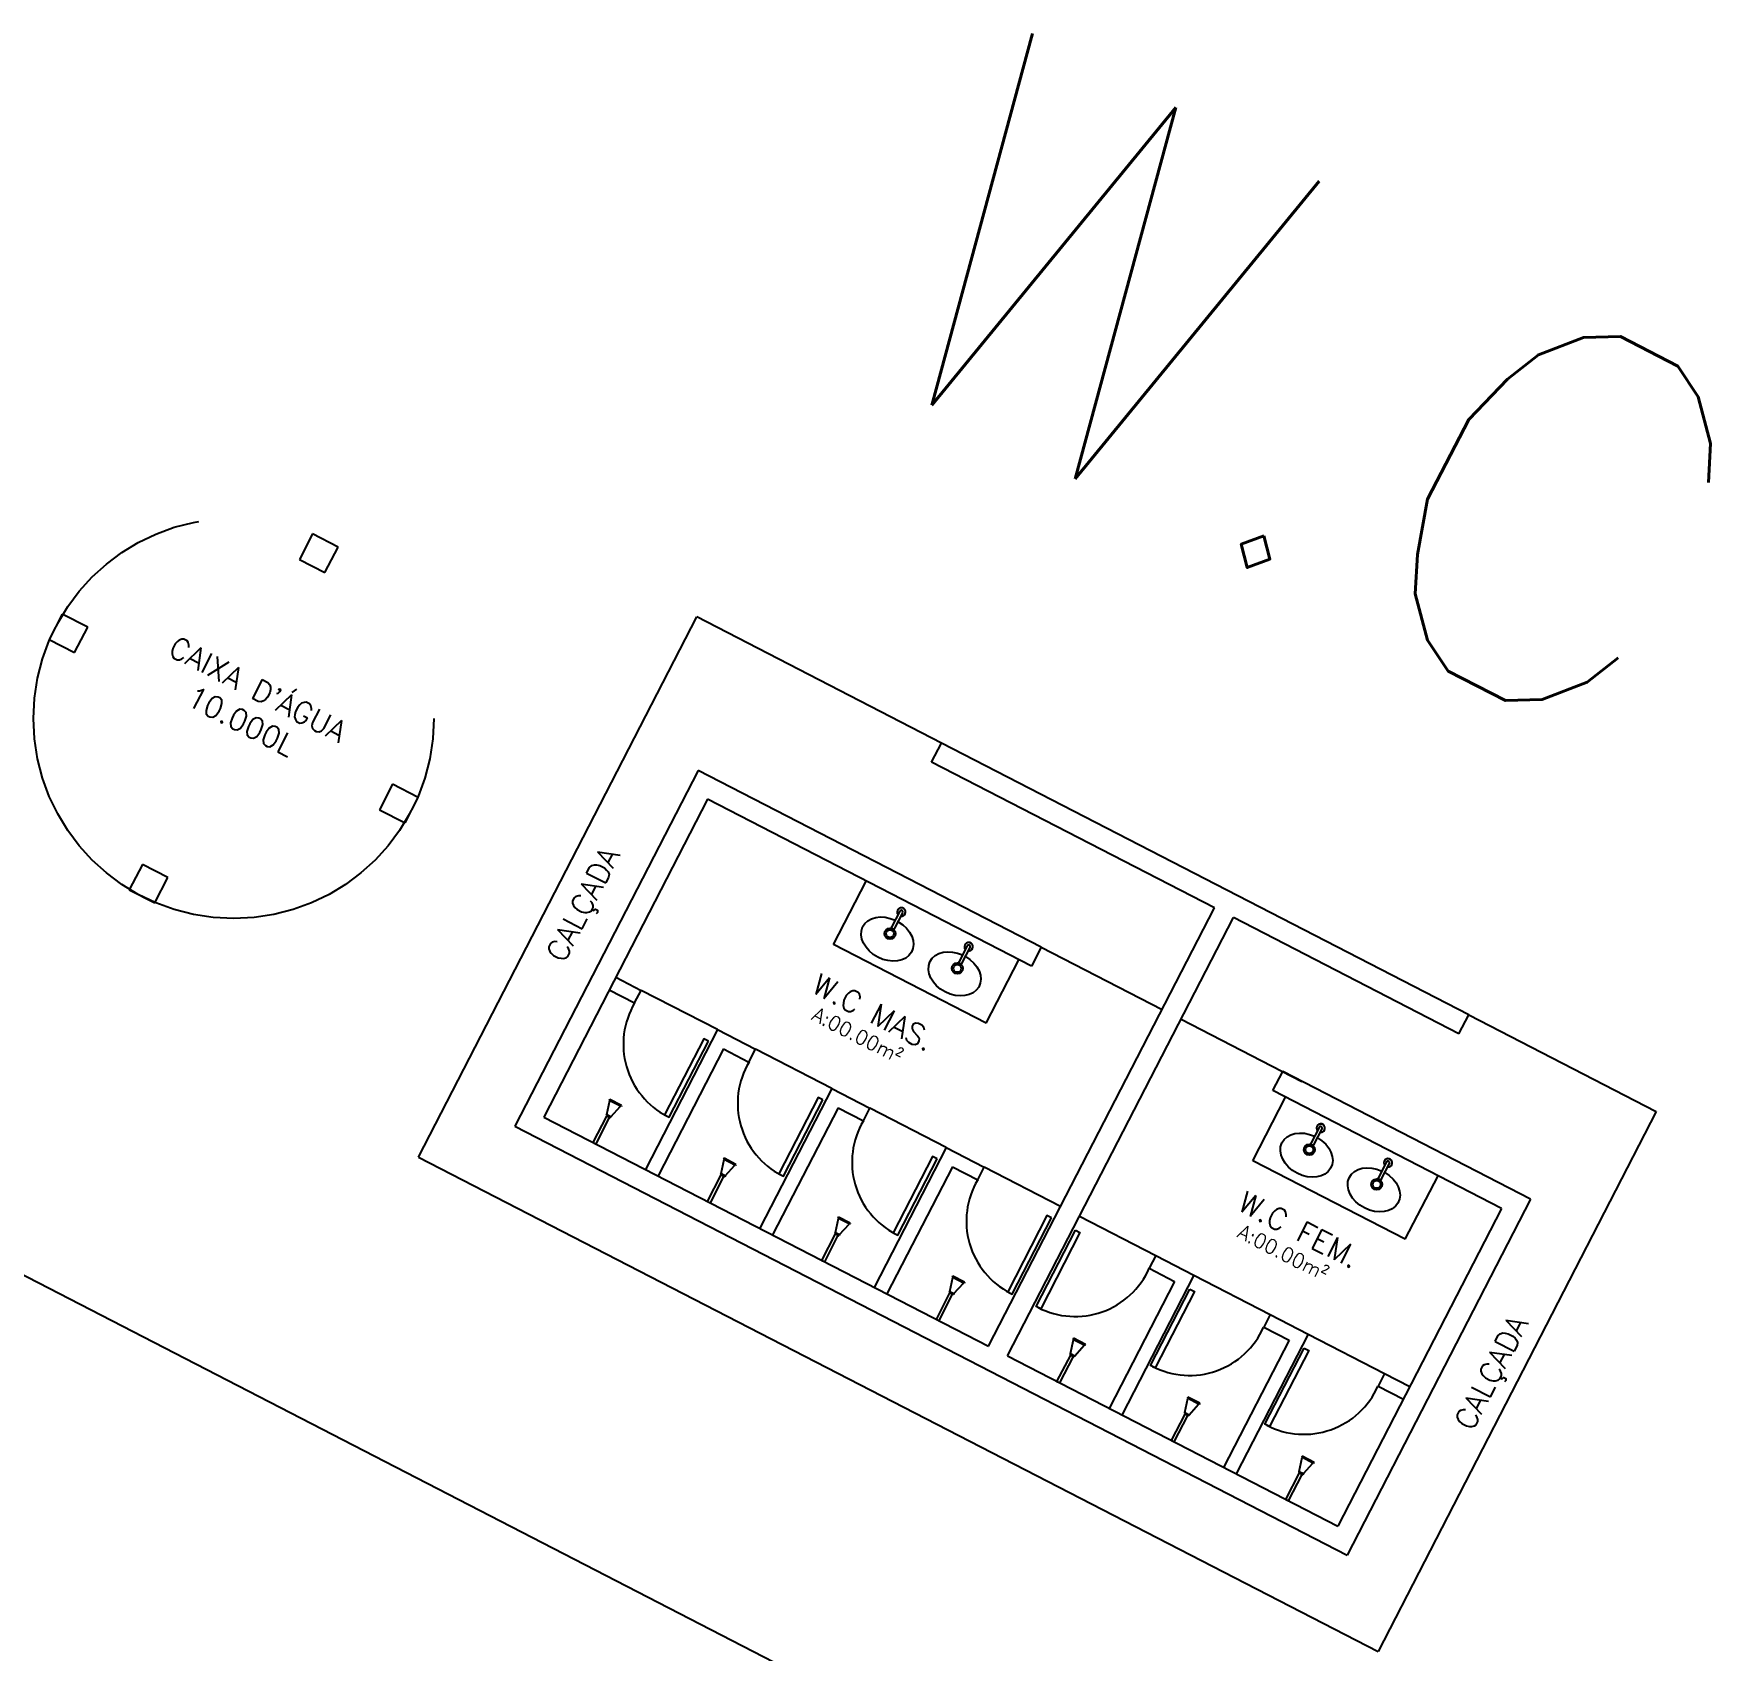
# Model space of a CAD drawing. Header units: millimetres. Extents: x 272118 to 273910, y 9581933 to 9583029.
# Drawn here: x 273226.34 to 273238.07, y 9582488.92 to 9582500.24 of the extents above; entities that cross this region are included whole.
import ezdxf

# ---------------------------------------------------------------- set-up
doc = ezdxf.new("R2010")
doc.units = ezdxf.units.MM
doc.header["$PDMODE"] = 35
doc.linetypes.add('HIDDEN', pattern=[9.525, 6.35, -3.175])
for name, color, linetype in [('ARQ-ALVENARIA', 4, 'Continuous'), ('ARQ-COTAS', 30, 'Continuous'), ('ARQ-PENA-02', 2, 'Continuous'), ('ARQ-PENA-FINA-CINZA', 8, 'Continuous'), ('ARQ-PROJ-01', 1, 'HIDDEN'), ('ARQ-PÇ-HIDROSSAN', 7, 'Continuous'), ('ARQ-TEXTO3', 3, 'Continuous'), ('TERRENO', 6, 'Continuous')]:
    doc.layers.add(name, color=color, linetype=linetype)
doc.styles.add('ROMANS', font='romans.shx')
doc.styles.add('Romans_Anot', font='romans.shx')
doc.dimstyles.new('Escala 1-1000', dxfattribs={"dimscale": 15, "dimtxt": 0.2, "dimasz": 0.15, "dimexe": 0.1, "dimexo": 0.2, "dimgap": 0.15, "dimtad": 1, "dimzin": 4, "dimdsep": 46, "dimtxsty": 'Romans_Anot', "dimblk": 'OBLIQUE', "dimcen": 0.25, "dimse1": 1, "dimse2": 1, "dimsd1": 1, "dimsd2": 1, "dimclrd": 256, "dimclre": 256, "dimclrt": 2, "dimaunit": 1, "dimadec": 3, "dimazin": 0, "dimtfac": 1, "dimtix": 1, "dimtmove": 2, "dimatfit": 3, "dimfxl": 0, "dimlwd": -1, "dimlwe": -1, "dimarcsym": 0})

msp = doc.modelspace()

# ---------------------------------------------------------------- texts
at = {"layer": 'ARQ-PENA-02', "color": 8, "style": 'ROMANS'}
for s, insert, char_height, width, attachment_point, rotation in [('\\pi-0.04474;A:00.00m²', (273231.859, 9582493.416), 0.1, 0.65338, 1, 332.7421), ('W.C FEM.', (273235.191, 9582491.874), 0.15, 1.12177, 5, 332.7421), ('\\pi-0.04474;A:00.00m²', (273234.837, 9582491.895), 0.1, 0.65338, 1, 332.7421), ('CALÇADA', (273236.553, 9582490.866), 0.15, 1.12177, 5, 62.7421)]:
    msp.add_mtext(s, dxfattribs=dict(at, insert=insert, char_height=char_height, width=width, attachment_point=attachment_point, rotation=rotation))
at = {"layer": 'ARQ-TEXTO3', "insert": (273235.281, 9582497.753), "char_height": 2.6325, "width": 6.5449, "attachment_point": 5, "rotation": 332.7421, "style": 'ROMANS'}
msp.add_mtext('W.C', dxfattribs=at)
at = {"layer": 'ARQ-TEXTO3', "color": 8, "char_height": 0.15, "attachment_point": 5, "style": 'ROMANS'}
for s, insert, width, rotation in [("CAIXA D'ÁGUA\\P10.000L", (273227.848, 9582495.543), 1.94476, 332.7421), ('CALÇADA', (273230.198, 9582494.141), 1.12177, 62.7421), ('W.C MAS.', (273232.212, 9582493.395), 1.12177, 332.7421)]:
    msp.add_mtext(s, dxfattribs=dict(at, insert=insert, width=width, rotation=rotation))

# ---------------------------------------------------------------- blocks, each defined once
blk = doc.blocks.new('*D36')
at = {"layer": 'Defpoints', "color": 0, "transparency": 16777216}
for p in [(273173, 9582519), (273261.895, 9582473.2), (273261.895, 9582473.2)]:
    blk.add_point(p, dxfattribs=at)
at = {"layer": 'ARQ-COTAS', "color": 2, "transparency": 16777216, "insert": (273217.937, 9582500.662), "char_height": 3, "attachment_point": 5, "rotation": 332.7421, "style": 'Romans_Anot'}
blk.add_mtext('100.00', dxfattribs=at)
blk = doc.blocks.new('_Oblique')
at = {"color": 0, "linetype": 'ByBlock', "lineweight": -2}
blk.add_line((-0.5, -0.5), (0.5, 0.5), dxfattribs=at)

# ---------------------------------------------------------------- dimensions: what is measured, and where the dimension line sits
at = {"layer": 'ARQ-COTAS'}
dim = msp.add_linear_dim(base=(273261.895, 9582473.2), p1=(273173, 9582519), p2=(273261.895, 9582473.2), angle=332.7421, dimstyle='Escala 1-1000', dxfattribs=at)
dim.commit()
dim.dimension.update_dxf_attribs({"geometry": '*D36', "text_midpoint": (273217.937, 9582500.662), "dimtype": 161})

# ---------------------------------------------------------------- linework, layer by layer
at = {"color": 8}
for p, q in [((273232.398, 9582494.102), (273232.342, 9582493.994)), ((273232.362, 9582493.983), (273232.418, 9582494.091)), ((273232.342, 9582493.994), (273232.341, 9582493.992)), ((273232.341, 9582493.992), (273232.341, 9582493.991)), ((273232.361, 9582493.98), (273232.361, 9582493.981)), ((273232.362, 9582493.982), (273232.362, 9582493.983)), ((273232.869, 9582493.859), (273232.813, 9582493.751)), ((273232.833, 9582493.741), (273232.889, 9582493.849)), ((273232.812, 9582493.749), (273232.812, 9582493.748)), ((273232.813, 9582493.751), (273232.813, 9582493.75)), ((273232.832, 9582493.738), (273232.832, 9582493.739)), ((273232.833, 9582493.739), (273232.833, 9582493.741))]:
    msp.add_line(p, q, dxfattribs=at)
for points in [[(273232.341, 9582493.991, 0), (273232.34, 9582493.989, 0), (273232.339, 9582493.987, 0), (273232.339, 9582493.985, 0), (273232.34, 9582493.983, 0), (273232.34, 9582493.981, 0), (273232.341, 9582493.979, 0), (273232.342, 9582493.978, 0), (273232.344, 9582493.976, 0), (273232.346, 9582493.975, 0), (273232.347, 9582493.975, 0), (273232.349, 9582493.974, 0), (273232.351, 9582493.974, 0), (273232.353, 9582493.974, 0), (273232.355, 9582493.975, 0), (273232.357, 9582493.976, 0), (273232.358, 9582493.977, 0), (273232.36, 9582493.979, 0), (273232.361, 9582493.98, 0)], [(273232.341, 9582493.992, 0), (273232.341, 9582493.991, 0), (273232.34, 9582493.989, 0), (273232.34, 9582493.987, 0), (273232.341, 9582493.985, 0), (273232.341, 9582493.983, 0), (273232.342, 9582493.981, 0), (273232.343, 9582493.98, 0), (273232.345, 9582493.978, 0), (273232.346, 9582493.977, 0), (273232.348, 9582493.976, 0), (273232.35, 9582493.976, 0), (273232.352, 9582493.976, 0), (273232.354, 9582493.976, 0), (273232.356, 9582493.977, 0), (273232.358, 9582493.978, 0), (273232.359, 9582493.979, 0), (273232.361, 9582493.98, 0), (273232.362, 9582493.982, 0)], [(273232.346, 9582493.977, 0), (273232.345, 9582493.978, 0), (273232.343, 9582493.979, 0), (273232.342, 9582493.981, 0), (273232.341, 9582493.983, 0), (273232.34, 9582493.985, 0), (273232.34, 9582493.987, 0), (273232.34, 9582493.989, 0), (273232.341, 9582493.99, 0)], [(273232.347, 9582493.978, 0), (273232.345, 9582493.98, 0), (273232.344, 9582493.981, 0), (273232.343, 9582493.982, 0), (273232.342, 9582493.984, 0), (273232.341, 9582493.986, 0), (273232.341, 9582493.988, 0), (273232.341, 9582493.99, 0), (273232.341, 9582493.992, 0), (273232.342, 9582493.994, 0)], [(273232.36, 9582493.98, 0), (273232.359, 9582493.978, 0), (273232.357, 9582493.977, 0), (273232.355, 9582493.976, 0), (273232.354, 9582493.976, 0), (273232.352, 9582493.976, 0), (273232.35, 9582493.976, 0), (273232.348, 9582493.976, 0), (273232.346, 9582493.977, 0)], [(273232.362, 9582493.983, 0), (273232.361, 9582493.982, 0), (273232.36, 9582493.98, 0), (273232.358, 9582493.979, 0), (273232.357, 9582493.978, 0), (273232.355, 9582493.977, 0), (273232.353, 9582493.977, 0), (273232.351, 9582493.977, 0), (273232.349, 9582493.978, 0), (273232.347, 9582493.978, 0)], [(273232.362, 9582493.983, 0), (273232.362, 9582493.983, 0)], [(273232.812, 9582493.748, 0), (273232.811, 9582493.746, 0), (273232.811, 9582493.744, 0), (273232.81, 9582493.742, 0), (273232.811, 9582493.74, 0), (273232.811, 9582493.738, 0), (273232.812, 9582493.737, 0), (273232.813, 9582493.735, 0), (273232.815, 9582493.734, 0), (273232.817, 9582493.733, 0), (273232.818, 9582493.732, 0), (273232.82, 9582493.732, 0), (273232.822, 9582493.731, 0), (273232.824, 9582493.732, 0), (273232.826, 9582493.732, 0), (273232.828, 9582493.733, 0), (273232.829, 9582493.734, 0), (273232.831, 9582493.736, 0), (273232.832, 9582493.738, 0)], [(273232.813, 9582493.75, 0), (273232.812, 9582493.748, 0), (273232.811, 9582493.746, 0), (273232.811, 9582493.744, 0), (273232.812, 9582493.742, 0), (273232.812, 9582493.74, 0), (273232.813, 9582493.738, 0), (273232.814, 9582493.737, 0), (273232.816, 9582493.735, 0), (273232.817, 9582493.734, 0), (273232.819, 9582493.734, 0), (273232.821, 9582493.733, 0), (273232.823, 9582493.733, 0), (273232.825, 9582493.733, 0), (273232.827, 9582493.734, 0), (273232.829, 9582493.735, 0), (273232.83, 9582493.736, 0), (273232.832, 9582493.738, 0), (273232.833, 9582493.739, 0)], [(273232.817, 9582493.734, 0), (273232.816, 9582493.735, 0), (273232.814, 9582493.737, 0), (273232.813, 9582493.738, 0), (273232.812, 9582493.74, 0), (273232.812, 9582493.742, 0), (273232.811, 9582493.744, 0), (273232.811, 9582493.746, 0), (273232.812, 9582493.747, 0)], [(273232.818, 9582493.736, 0), (273232.816, 9582493.737, 0), (273232.815, 9582493.738, 0), (273232.814, 9582493.74, 0), (273232.813, 9582493.741, 0), (273232.812, 9582493.743, 0), (273232.812, 9582493.745, 0), (273232.812, 9582493.747, 0), (273232.813, 9582493.749, 0), (273232.813, 9582493.751, 0)], [(273232.831, 9582493.737, 0), (273232.83, 9582493.736, 0), (273232.828, 9582493.735, 0), (273232.827, 9582493.734, 0), (273232.825, 9582493.733, 0), (273232.823, 9582493.733, 0), (273232.821, 9582493.733, 0), (273232.819, 9582493.734, 0), (273232.817, 9582493.734, 0)], [(273232.833, 9582493.741, 0), (273232.832, 9582493.739, 0), (273232.831, 9582493.737, 0), (273232.829, 9582493.736, 0), (273232.828, 9582493.735, 0), (273232.826, 9582493.735, 0), (273232.824, 9582493.735, 0), (273232.822, 9582493.735, 0), (273232.82, 9582493.735, 0), (273232.818, 9582493.736, 0)], [(273232.833, 9582493.741, 0), (273232.833, 9582493.741, 0)]]:
    msp.add_polyline3d(points, dxfattribs=at)
for centre, radius, start, end in [((273232.408, 9582494.097), 0.0297, 332.7421, 220.0538), ((273232.408, 9582494.097), 0.0286, 265.97, 219.1347), ((273232.408, 9582494.097), 0.0114, 332.7421, 152.7421), ((273232.408, 9582494.097), 0.0297, 265.0649, 332.7421), ((273232.879, 9582493.854), 0.0297, 332.7421, 220.0538), ((273232.879, 9582493.854), 0.0286, 265.97, 219.1347), ((273232.879, 9582493.854), 0.0114, 332.7421, 152.7421), ((273232.879, 9582493.854), 0.0297, 265.0649, 332.7421)]:
    msp.add_arc(centre, radius, start, end, dxfattribs=at)
at = {"layer": 'ARQ-ALVENARIA', "color": 8}
for p, q in [((273232.62, 9582495.145), (273232.689, 9582495.278)), ((273236.378, 9582493.378), (273232.689, 9582495.278)), ((273234.598, 9582494.126), (273232.62, 9582495.145)), ((273230.987, 9582495.087), (273229.705, 9582492.598)), ((273233.387, 9582493.85), (273230.987, 9582495.087)), ((273231.052, 9582494.885), (273229.907, 9582492.662)), ((273233.318, 9582493.717), (273231.052, 9582494.885)), ((273233.018, 9582491.059), (273234.598, 9582494.126)), ((273233.151, 9582490.991), (273234.731, 9582494.057)), ((273236.309, 9582493.244), (273234.731, 9582494.057)), ((273233.387, 9582493.85), (273233.318, 9582493.717))]:
    msp.add_line(p, q, dxfattribs=at)
at = {"layer": 'ARQ-PENA-02', "color": 8}
for p, q in [((273230.41, 9582493.64), (273230.588, 9582493.548)), ((273230.365, 9582493.551), (273230.542, 9582493.46)), ((273230.542, 9582493.46), (273230.588, 9582493.548)), ((273236.309, 9582493.244), (273236.378, 9582493.378)), ((273231.122, 9582493.274), (273230.618, 9582492.296)), ((273231.122, 9582493.274), (273231.388, 9582493.136)), ((273234.365, 9582493.346), (273235.21, 9582492.911)), ((273231.165, 9582493.139), (273230.707, 9582492.25)), ((273231.165, 9582493.139), (273231.342, 9582493.047)), ((273231.342, 9582493.047), (273231.388, 9582493.136)), ((273231.922, 9582492.861), (273231.388, 9582493.136)), ((273235.007, 9582492.847), (273235.076, 9582492.98)), ((273236.81, 9582492.087), (273235.076, 9582492.98)), ((273230.368, 9582492.786), (273230.364, 9582492.779)), ((273230.451, 9582492.743), (273230.368, 9582492.786)), ((273231.922, 9582492.861), (273231.418, 9582491.884)), ((273231.922, 9582492.861), (273232.188, 9582492.724)), ((273234.867, 9582492.356), (273235.096, 9582492.801)), ((273236.608, 9582492.022), (273235.007, 9582492.847)), ((273230.253, 9582492.484), (273230.348, 9582492.669)), ((273230.347, 9582492.679), (273230.343, 9582492.672)), ((273230.343, 9582492.672), (273230.372, 9582492.657)), ((273230.347, 9582492.679), (273230.368, 9582492.777)), ((273230.347, 9582492.679), (273230.376, 9582492.664)), ((273230.447, 9582492.736), (273230.364, 9582492.779)), ((273230.376, 9582492.664), (273230.444, 9582492.738)), ((273230.451, 9582492.743), (273230.447, 9582492.736)), ((273231.965, 9582492.727), (273231.507, 9582491.838)), ((273231.965, 9582492.727), (273232.143, 9582492.635)), ((273232.143, 9582492.635), (273232.188, 9582492.724)), ((273232.722, 9582492.449), (273232.188, 9582492.724)), ((273229.705, 9582492.598), (273235.527, 9582489.598)), ((273229.907, 9582492.662), (273233.018, 9582491.059)), ((273230.272, 9582492.474), (273230.367, 9582492.659)), ((273230.376, 9582492.664), (273230.372, 9582492.657)), ((273235.331, 9582492.59), (273235.276, 9582492.482)), ((273235.296, 9582492.472), (273235.352, 9582492.58)), ((273230.253, 9582492.484), (273230.272, 9582492.474)), ((273232.722, 9582492.449), (273232.218, 9582491.471)), ((273232.722, 9582492.449), (273232.988, 9582492.312)), ((273235.275, 9582492.48), (273235.274, 9582492.479)), ((273235.276, 9582492.482), (273235.275, 9582492.481)), ((273235.294, 9582492.469), (273235.295, 9582492.47)), ((273235.295, 9582492.471), (273235.296, 9582492.472)), ((273229.031, 9582492.382), (273235.743, 9582488.924)), ((273231.147, 9582492.267), (273231.168, 9582492.365)), ((273231.168, 9582492.374), (273231.164, 9582492.367)), ((273231.247, 9582492.324), (273231.164, 9582492.367)), ((273231.251, 9582492.331), (273231.168, 9582492.374)), ((273231.176, 9582492.252), (273231.244, 9582492.326)), ((273231.251, 9582492.331), (273231.247, 9582492.324)), ((273235.934, 9582491.807), (273234.867, 9582492.356)), ((273235.802, 9582492.348), (273235.747, 9582492.24)), ((273235.767, 9582492.229), (273235.823, 9582492.337)), ((273231.053, 9582492.072), (273231.148, 9582492.257)), ((273231.072, 9582492.062), (273231.167, 9582492.247)), ((273231.147, 9582492.267), (273231.143, 9582492.26)), ((273231.143, 9582492.26), (273231.173, 9582492.244)), ((273231.147, 9582492.267), (273231.176, 9582492.252)), ((273231.176, 9582492.252), (273231.173, 9582492.244)), ((273232.765, 9582492.315), (273232.307, 9582491.426)), ((273232.765, 9582492.315), (273232.943, 9582492.223)), ((273232.943, 9582492.223), (273232.988, 9582492.312)), ((273233.522, 9582492.037), (273232.988, 9582492.312)), ((273235.746, 9582492.238), (273235.745, 9582492.237)), ((273235.747, 9582492.24), (273235.746, 9582492.238)), ((273235.765, 9582492.226), (273235.766, 9582492.227)), ((273235.766, 9582492.228), (273235.767, 9582492.229)), ((273235.934, 9582491.807), (273236.163, 9582492.251)), ((273236.81, 9582492.087), (273235.527, 9582489.598)), ((273231.053, 9582492.072), (273231.072, 9582492.062)), ((273233.655, 9582491.968), (273234.188, 9582491.694)), ((273236.608, 9582492.022), (273235.463, 9582489.8)), ((273231.947, 9582491.855), (273231.943, 9582491.847)), ((273231.943, 9582491.847), (273231.973, 9582491.832)), ((273231.947, 9582491.855), (273231.968, 9582491.953)), ((273231.947, 9582491.855), (273231.976, 9582491.84)), ((273231.968, 9582491.962), (273231.964, 9582491.954)), ((273232.047, 9582491.912), (273231.964, 9582491.954)), ((273232.051, 9582491.919), (273231.968, 9582491.962)), ((273231.976, 9582491.84), (273232.044, 9582491.914)), ((273232.051, 9582491.919), (273232.047, 9582491.912)), ((273231.853, 9582491.659), (273231.948, 9582491.845)), ((273231.872, 9582491.65), (273231.967, 9582491.835)), ((273231.976, 9582491.84), (273231.973, 9582491.832)), ((273231.853, 9582491.659), (273231.872, 9582491.65)), ((273234.188, 9582491.694), (273234.143, 9582491.605)), ((273234.188, 9582491.694), (273234.455, 9582491.556)), ((273232.747, 9582491.443), (273232.768, 9582491.54)), ((273232.768, 9582491.55), (273232.764, 9582491.542)), ((273232.847, 9582491.499), (273232.764, 9582491.542)), ((273232.851, 9582491.507), (273232.768, 9582491.55)), ((273232.776, 9582491.427), (273232.844, 9582491.501)), ((273232.851, 9582491.507), (273232.847, 9582491.499)), ((273234.32, 9582491.513), (273233.862, 9582490.624)), ((273234.455, 9582491.556), (273233.951, 9582490.578)), ((273234.143, 9582491.605), (273234.32, 9582491.513)), ((273234.455, 9582491.556), (273234.989, 9582491.281)), ((273232.653, 9582491.247), (273232.748, 9582491.432)), ((273232.672, 9582491.238), (273232.767, 9582491.423)), ((273232.747, 9582491.443), (273232.743, 9582491.435)), ((273232.743, 9582491.435), (273232.773, 9582491.42)), ((273232.747, 9582491.443), (273232.776, 9582491.427)), ((273232.776, 9582491.427), (273232.773, 9582491.42)), ((273234.989, 9582491.281), (273234.943, 9582491.192)), ((273234.989, 9582491.281), (273235.255, 9582491.144)), ((273232.653, 9582491.247), (273232.672, 9582491.238)), ((273235.255, 9582491.144), (273234.751, 9582490.166)), ((273234.943, 9582491.192), (273235.121, 9582491.101)), ((273235.255, 9582491.144), (273235.789, 9582490.869)), ((273233.591, 9582491.008), (273233.613, 9582491.105)), ((273233.613, 9582491.115), (273233.609, 9582491.107)), ((273233.692, 9582491.064), (273233.609, 9582491.107)), ((273233.696, 9582491.072), (273233.613, 9582491.115)), ((273233.621, 9582490.992), (273233.688, 9582491.066)), ((273233.696, 9582491.072), (273233.692, 9582491.064)), ((273235.121, 9582491.101), (273234.663, 9582490.212)), ((273233.151, 9582490.991), (273235.463, 9582489.8)), ((273233.497, 9582490.812), (273233.593, 9582490.997)), ((273233.516, 9582490.802), (273233.612, 9582490.988)), ((273233.591, 9582491.008), (273233.588, 9582491)), ((273233.588, 9582491), (273233.617, 9582490.985)), ((273233.591, 9582491.008), (273233.621, 9582490.992)), ((273233.621, 9582490.992), (273233.617, 9582490.985)), ((273233.497, 9582490.812), (273233.516, 9582490.802)), ((273235.789, 9582490.869), (273235.743, 9582490.78)), ((273235.789, 9582490.869), (273235.966, 9582490.778)), ((273234.391, 9582490.595), (273234.413, 9582490.693)), ((273234.413, 9582490.702), (273234.409, 9582490.695)), ((273234.492, 9582490.652), (273234.409, 9582490.695)), ((273234.496, 9582490.66), (273234.413, 9582490.702)), ((273235.743, 9582490.78), (273235.921, 9582490.689)), ((273234.298, 9582490.4), (273234.393, 9582490.585)), ((273234.316, 9582490.39), (273234.412, 9582490.575)), ((273234.391, 9582490.595), (273234.388, 9582490.588)), ((273234.388, 9582490.588), (273234.417, 9582490.573)), ((273234.391, 9582490.595), (273234.421, 9582490.58)), ((273234.421, 9582490.58), (273234.417, 9582490.573)), ((273234.421, 9582490.58), (273234.488, 9582490.654)), ((273234.496, 9582490.66), (273234.492, 9582490.652)), ((273234.298, 9582490.4), (273234.316, 9582490.39)), ((273235.191, 9582490.183), (273235.213, 9582490.281)), ((273235.213, 9582490.29), (273235.209, 9582490.283)), ((273235.292, 9582490.24), (273235.209, 9582490.283)), ((273235.296, 9582490.247), (273235.213, 9582490.29)), ((273235.221, 9582490.168), (273235.288, 9582490.242)), ((273235.296, 9582490.247), (273235.292, 9582490.24)), ((273235.098, 9582489.988), (273235.193, 9582490.173)), ((273235.116, 9582489.978), (273235.212, 9582490.163)), ((273235.191, 9582490.183), (273235.188, 9582490.176)), ((273235.188, 9582490.176), (273235.217, 9582490.16)), ((273235.191, 9582490.183), (273235.221, 9582490.168)), ((273235.221, 9582490.168), (273235.217, 9582490.16)), ((273235.098, 9582489.988), (273235.116, 9582489.978))]:
    msp.add_line(p, q, dxfattribs=at)
for points in [[(273231.058, 9582493.194), (273231.027, 9582493.21), (273230.752, 9582492.677), (273230.783, 9582492.661)], [(273231.858, 9582492.782), (273231.827, 9582492.798), (273231.552, 9582492.264), (273231.583, 9582492.248)], [(273232.658, 9582492.37), (273232.627, 9582492.386), (273232.352, 9582491.852), (273232.383, 9582491.836)], [(273233.458, 9582491.957), (273233.427, 9582491.973), (273233.152, 9582491.44), (273233.183, 9582491.424)], [(273233.627, 9582491.87), (273233.658, 9582491.854), (273233.383, 9582491.321), (273233.352, 9582491.337)], [(273234.427, 9582491.458), (273234.458, 9582491.442), (273234.183, 9582490.909), (273234.152, 9582490.925)], [(273235.227, 9582491.046), (273235.258, 9582491.03), (273234.984, 9582490.497), (273234.952, 9582490.513)]]:
    msp.add_lwpolyline(points, close=True, dxfattribs=at)
for points in [[(273235.274, 9582492.479, 0), (273235.273, 9582492.477, 0), (273235.273, 9582492.475, 0), (273235.273, 9582492.474, 0), (273235.273, 9582492.472, 0), (273235.274, 9582492.47, 0), (273235.275, 9582492.468, 0), (273235.276, 9582492.466, 0), (273235.277, 9582492.465, 0), (273235.279, 9582492.464, 0), (273235.281, 9582492.463, 0), (273235.283, 9582492.463, 0), (273235.285, 9582492.463, 0), (273235.287, 9582492.463, 0), (273235.289, 9582492.464, 0), (273235.29, 9582492.465, 0), (273235.292, 9582492.466, 0), (273235.293, 9582492.467, 0), (273235.294, 9582492.469, 0)], [(273235.281, 9582492.467, 0), (273235.279, 9582492.468, 0), (273235.277, 9582492.469, 0), (273235.276, 9582492.471, 0), (273235.275, 9582492.473, 0), (273235.275, 9582492.475, 0), (273235.274, 9582492.477, 0), (273235.275, 9582492.479, 0), (273235.275, 9582492.481, 0), (273235.276, 9582492.482, 0)], [(273235.275, 9582492.481, 0), (273235.274, 9582492.479, 0), (273235.274, 9582492.477, 0), (273235.274, 9582492.475, 0), (273235.274, 9582492.473, 0), (273235.275, 9582492.471, 0), (273235.276, 9582492.47, 0), (273235.277, 9582492.468, 0), (273235.278, 9582492.467, 0), (273235.28, 9582492.466, 0), (273235.282, 9582492.465, 0), (273235.284, 9582492.465, 0), (273235.286, 9582492.464, 0), (273235.288, 9582492.465, 0), (273235.29, 9582492.465, 0), (273235.291, 9582492.466, 0), (273235.293, 9582492.467, 0), (273235.294, 9582492.469, 0), (273235.295, 9582492.471, 0)], [(273235.28, 9582492.466, 0), (273235.278, 9582492.467, 0), (273235.277, 9582492.468, 0), (273235.276, 9582492.47, 0), (273235.275, 9582492.471, 0), (273235.274, 9582492.473, 0), (273235.274, 9582492.475, 0), (273235.274, 9582492.477, 0), (273235.274, 9582492.479, 0)], [(273235.294, 9582492.468, 0), (273235.292, 9582492.467, 0), (273235.291, 9582492.466, 0), (273235.289, 9582492.465, 0), (273235.287, 9582492.465, 0), (273235.285, 9582492.464, 0), (273235.283, 9582492.465, 0), (273235.281, 9582492.465, 0), (273235.28, 9582492.466, 0)], [(273235.296, 9582492.472, 0), (273235.295, 9582492.47, 0), (273235.294, 9582492.469, 0), (273235.292, 9582492.468, 0), (273235.29, 9582492.467, 0), (273235.288, 9582492.466, 0), (273235.286, 9582492.466, 0), (273235.284, 9582492.466, 0), (273235.282, 9582492.466, 0), (273235.281, 9582492.467, 0)], [(273235.296, 9582492.472, 0), (273235.296, 9582492.472, 0)], [(273235.745, 9582492.237, 0), (273235.744, 9582492.235, 0), (273235.744, 9582492.233, 0), (273235.744, 9582492.231, 0), (273235.744, 9582492.229, 0), (273235.745, 9582492.227, 0), (273235.746, 9582492.225, 0), (273235.747, 9582492.224, 0), (273235.748, 9582492.222, 0), (273235.75, 9582492.221, 0), (273235.752, 9582492.221, 0), (273235.754, 9582492.22, 0), (273235.756, 9582492.22, 0), (273235.758, 9582492.22, 0), (273235.76, 9582492.221, 0), (273235.761, 9582492.222, 0), (273235.763, 9582492.223, 0), (273235.764, 9582492.224, 0), (273235.765, 9582492.226, 0)], [(273235.746, 9582492.238, 0), (273235.745, 9582492.236, 0), (273235.745, 9582492.235, 0), (273235.745, 9582492.233, 0), (273235.745, 9582492.231, 0), (273235.746, 9582492.229, 0), (273235.747, 9582492.227, 0), (273235.748, 9582492.225, 0), (273235.749, 9582492.224, 0), (273235.751, 9582492.223, 0), (273235.753, 9582492.222, 0), (273235.755, 9582492.222, 0), (273235.757, 9582492.222, 0), (273235.759, 9582492.222, 0), (273235.761, 9582492.223, 0), (273235.762, 9582492.224, 0), (273235.764, 9582492.225, 0), (273235.765, 9582492.226, 0), (273235.766, 9582492.228, 0)], [(273235.751, 9582492.223, 0), (273235.749, 9582492.224, 0), (273235.748, 9582492.225, 0), (273235.747, 9582492.227, 0), (273235.746, 9582492.229, 0), (273235.745, 9582492.231, 0), (273235.745, 9582492.232, 0), (273235.745, 9582492.234, 0), (273235.745, 9582492.236, 0)], [(273235.752, 9582492.224, 0), (273235.75, 9582492.225, 0), (273235.749, 9582492.227, 0), (273235.747, 9582492.228, 0), (273235.746, 9582492.23, 0), (273235.746, 9582492.232, 0), (273235.746, 9582492.234, 0), (273235.746, 9582492.236, 0), (273235.746, 9582492.238, 0), (273235.747, 9582492.24, 0)], [(273235.765, 9582492.226, 0), (273235.764, 9582492.224, 0), (273235.762, 9582492.223, 0), (273235.76, 9582492.222, 0), (273235.758, 9582492.222, 0), (273235.756, 9582492.222, 0), (273235.754, 9582492.222, 0), (273235.752, 9582492.222, 0), (273235.751, 9582492.223, 0)], [(273235.767, 9582492.229, 0), (273235.766, 9582492.228, 0), (273235.765, 9582492.226, 0), (273235.763, 9582492.225, 0), (273235.761, 9582492.224, 0), (273235.759, 9582492.223, 0), (273235.757, 9582492.223, 0), (273235.755, 9582492.223, 0), (273235.754, 9582492.224, 0), (273235.752, 9582492.224, 0)], [(273235.767, 9582492.229, 0), (273235.767, 9582492.229, 0)]]:
    msp.add_polyline3d(points, dxfattribs=at)
for centre, radius in [((273235.263, 9582492.434), 0.0384), ((273235.263, 9582492.434), 0.0274), ((273235.734, 9582492.191), 0.0384), ((273235.734, 9582492.191), 0.0274)]:
    msp.add_circle(centre, radius, dxfattribs=at)
for centre, radius, start, end in [((273231.029, 9582493.171), 0.566, 149.3004, 242.7421), ((273231.829, 9582492.758), 0.566, 149.3004, 242.7421), ((273232.629, 9582492.346), 0.566, 149.3004, 242.7421), ((273235.342, 9582492.585), 0.0297, 332.7421, 220.0538), ((273235.342, 9582492.585), 0.0286, 265.97, 219.1347), ((273235.341, 9582492.585), 0.0114, 332.7421, 152.7421), ((273235.342, 9582492.585), 0.0297, 265.0649, 332.7421), ((273235.813, 9582492.342), 0.0297, 332.7421, 220.0538), ((273235.813, 9582492.342), 0.0286, 265.97, 219.1347), ((273235.813, 9582492.342), 0.0114, 332.7421, 152.7421), ((273235.813, 9582492.342), 0.0297, 265.0649, 332.7421), ((273233.429, 9582491.934), 0.566, 149.3004, 242.7421), ((273233.625, 9582491.833), 0.566, 242.7421, 336.1837), ((273234.425, 9582491.421), 0.566, 242.7421, 336.1837), ((273235.225, 9582491.009), 0.566, 242.7421, 336.1837)]:
    msp.add_arc(centre, radius, start, end, dxfattribs=at)
at = {"layer": 'ARQ-PENA-02', "color": 8, "extrusion": (0, 0, -1)}
for centre in [(273235.243, 9582492.396), (273235.714, 9582492.153)]:
    msp.add_ellipse(centre, major_axis=(0.171, -0.088), ratio=0.742857, start_param=4.775358, end_param=10.940424, dxfattribs=at)
at = {"layer": 'ARQ-PENA-FINA-CINZA', "color": 8}
for p, q in [((273229.031, 9582492.382), (273230.978, 9582496.16)), ((273232.689, 9582495.278), (273230.978, 9582496.16)), ((273233.387, 9582493.85), (273234.232, 9582493.415)), ((273231.122, 9582493.274), (273230.588, 9582493.548)), ((273236.378, 9582493.378), (273237.689, 9582492.702)), ((273237.689, 9582492.702), (273235.743, 9582488.924))]:
    msp.add_line(p, q, dxfattribs=at)
at = {"layer": 'ARQ-PROJ-01', "color": 8}
for points in [[(273228.198, 9582496.563), (273228.375, 9582496.471), (273228.467, 9582496.649), (273228.289, 9582496.741)], [(273226.447, 9582496.003), (273226.624, 9582495.911), (273226.716, 9582496.089), (273226.538, 9582496.18)], [(273228.758, 9582494.812), (273228.936, 9582494.72), (273229.027, 9582494.898), (273228.849, 9582494.99)], [(273227.007, 9582494.252), (273227.185, 9582494.16), (273227.276, 9582494.338), (273227.098, 9582494.429)]]:
    msp.add_lwpolyline(points, close=True, dxfattribs=at)
msp.add_circle((273227.737, 9582495.45), 1.4, dxfattribs=at)
at = {"layer": 'ARQ-PÇ-HIDROSSAN', "color": 8}
for p, q in [((273231.934, 9582493.868), (273232.163, 9582494.312)), ((273233.001, 9582493.318), (273231.934, 9582493.868)), ((273233.001, 9582493.318), (273233.23, 9582493.763))]:
    msp.add_line(p, q, dxfattribs=at)
at = {"layer": 'ARQ-PÇ-HIDROSSAN', "color": 8, "ltscale": 0.03}
for centre, radius in [((273232.329, 9582493.945), 0.0384), ((273232.329, 9582493.945), 0.0274), ((273232.8, 9582493.702), 0.0384), ((273232.8, 9582493.702), 0.0274)]:
    msp.add_circle(centre, radius, dxfattribs=at)
at = {"layer": 'ARQ-PÇ-HIDROSSAN', "color": 8, "ltscale": 0.03, "extrusion": (0, 0, -1)}
for centre in [(273232.31, 9582493.907), (273232.781, 9582493.664)]:
    msp.add_ellipse(centre, major_axis=(0.171, -0.088), ratio=0.742857, start_param=4.775358, end_param=10.940424, dxfattribs=at)
at = {"layer": 'TERRENO'}
msp.add_line((273173, 9582519), (273261.895, 9582473.2), dxfattribs=at)

msp.set_redraw_order([(e.dxf.handle, doc.entitydb.next_handle()) for e in msp.query("TEXT MTEXT ATTDEF DIMENSION ARC_DIMENSION")])  # texts and dimensions are drawn at this point

doc.saveas('drawing.dxf')
